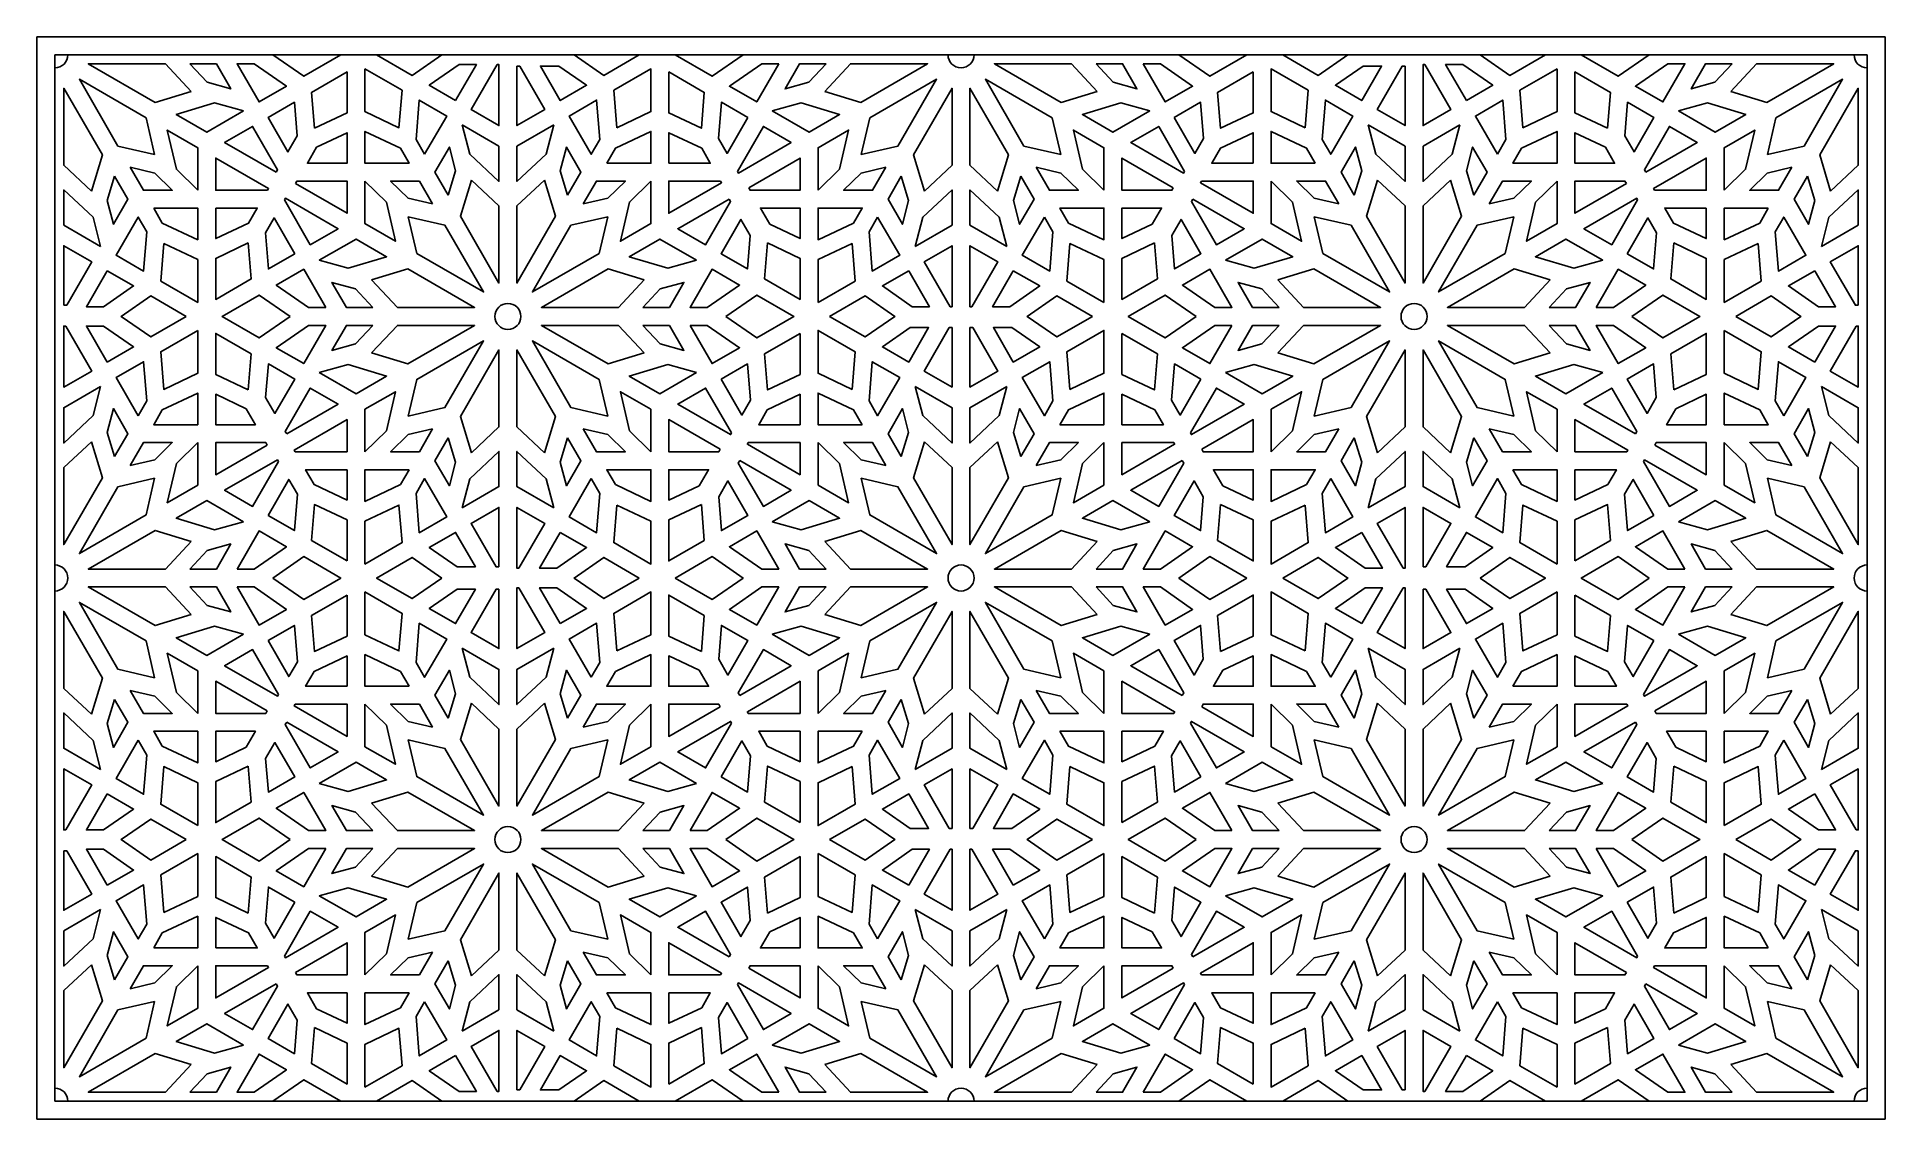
# Model space of a CAD drawing. Extents: x 862 to 3959, y 2083 to 3897.
import ezdxf

# ---------------------------------------------------------------- set-up
doc = ezdxf.new("R2010")
doc.units = 0
doc.layers.add('LAYER_01', color=7, linetype='CONTINUOUS')

msp = doc.modelspace()

# ---------------------------------------------------------------- linework, layer by layer
at = {"layer": 'LAYER_01'}
for points in [[(862, 2083.4), (3958.5, 2083.4), (3958.5, 3896.6), (862, 3896.6)], [(892, 2113.4), (3928.5, 2113.4), (3928.5, 3866.6), (892, 3866.6)], [(1120.3, 3805.4), (1077.1, 3851.6), (948, 3851.6), (1059.8, 3787)], [(1118.2, 3851.6), (1162.6, 3851.6), (1186.8, 3809.6), (1147.2, 3820.6)], [(1226, 3851.6), (1280.1, 3814.1), (1234.2, 3787.6), (1197.2, 3851.6)], [(1411.6, 3843.1), (1411.6, 3771.4), (1468.6, 3744.4), (1473.8, 3807.3)], [(1563.5, 3790.1), (1519.3, 3815.6), (1569.4, 3850.3), (1598.2, 3850.3)], [(1632.9, 3850.3), (1636.1, 3850.3), (1636.1, 3748.2), (1589.4, 3775.1)], [(1666.1, 3847.7), (1670.9, 3847.7), (1712.8, 3775.1), (1666.1, 3748.2)], [(1736.5, 3847.7), (1705.5, 3847.7), (1738.8, 3790.1), (1782.9, 3815.6)], [(1833.6, 3744.4), (1890.6, 3771.4), (1890.6, 3843.1), (1828.5, 3807.3)], [(2105, 3851.6), (2076.3, 3851.6), (2022.1, 3814.1), (2068.1, 3787.6)], [(2184.1, 3851.6), (2139.7, 3851.6), (2115.5, 3809.6), (2155.1, 3820.6)], [(2181.9, 3805.4), (2225.1, 3851.6), (2354.3, 3851.6), (2242.4, 3787)], [(2638.6, 3805.4), (2595.4, 3851.6), (2466.2, 3851.6), (2578.1, 3787)], [(2636.5, 3851.6), (2680.9, 3851.6), (2705.1, 3809.6), (2665.5, 3820.6)], [(2715.5, 3851.6), (2744.3, 3851.6), (2798.4, 3814.1), (2752.4, 3787.6)], [(2986.9, 3744.4), (2929.9, 3771.4), (2929.9, 3843.1), (2992, 3807.3)], [(3084, 3847.7), (3115, 3847.7), (3081.7, 3790.1), (3037.6, 3815.6)], [(3154.4, 3847.7), (3149.6, 3847.7), (3107.7, 3775.1), (3154.4, 3748.2)], [(3187.7, 3850.3), (3184.4, 3850.3), (3184.4, 3748.2), (3231.1, 3775.1)], [(3257.1, 3790.1), (3301.2, 3815.6), (3251.1, 3850.3), (3222.3, 3850.3)], [(3408.9, 3843.1), (3408.9, 3771.4), (3351.9, 3744.4), (3346.8, 3807.3)], [(3594.5, 3851.6), (3540.4, 3814.1), (3586.3, 3787.6), (3623.3, 3851.6)], [(3702.3, 3851.6), (3657.9, 3851.6), (3633.7, 3809.6), (3673.3, 3820.6)], [(3700.2, 3805.4), (3743.4, 3851.6), (3872.5, 3851.6), (3760.7, 3787)], [(953.2, 3638.2), (971.6, 3698.8), (907, 3810.6), (907, 3681.5)], [(1059.2, 3699.4), (997.6, 3713.8), (933, 3825.6), (1044.8, 3761)], [(1327, 3743.5), (1381.6, 3769.3), (1381.6, 3838), (1322.1, 3803.7)], [(1920.6, 3838), (1920.6, 3769.3), (1975.3, 3743.5), (1980.2, 3803.7)], [(2243.1, 3699.4), (2304.7, 3713.8), (2369.3, 3825.6), (2257.4, 3761)], [(2349.1, 3638.2), (2330.7, 3698.8), (2395.3, 3810.6), (2395.3, 3681.5)], [(2471.4, 3638.2), (2489.8, 3698.8), (2425.3, 3810.6), (2425.3, 3681.5)], [(2577.4, 3699.4), (2515.8, 3713.8), (2451.2, 3825.6), (2563.1, 3761)], [(2899.9, 3838), (2899.9, 3769.3), (2845.3, 3743.5), (2840.3, 3803.7)], [(3493.5, 3743.5), (3438.9, 3769.3), (3438.9, 3838), (3498.5, 3803.7)], [(3761.4, 3699.4), (3823, 3713.8), (3887.5, 3825.6), (3775.7, 3761)], [(3867.3, 3638.2), (3849, 3698.8), (3913.5, 3810.6), (3913.5, 3681.5)], [(1208.2, 3772.6), (1159.7, 3786), (1095.4, 3766.5), (1146.5, 3736.9)], [(1297.9, 3730.8), (1282.5, 3704), (1249.2, 3761.6), (1293.3, 3787.1)], [(1511.5, 3700.1), (1497.1, 3725), (1502.5, 3790.7), (1548.5, 3764.1)], [(1805.1, 3725), (1799.8, 3790.7), (1753.8, 3764.1), (1790.8, 3700.1)], [(2053.1, 3761.6), (2008.9, 3787.1), (2004, 3726.3), (2018.3, 3701.4)], [(2094.1, 3772.6), (2142.5, 3786), (2206.9, 3766.5), (2155.7, 3736.9)], [(2726.5, 3772.6), (2678, 3786), (2613.7, 3766.5), (2664.8, 3736.9)], [(2767.4, 3761.6), (2811.6, 3787.1), (2816.6, 3726.3), (2802.2, 3701.4)], [(3015.4, 3725), (3020.8, 3790.7), (3066.7, 3764.1), (3029.8, 3700.1)], [(3309, 3700.1), (3323.4, 3725), (3318, 3790.7), (3272.1, 3764.1)], [(3522.6, 3730.8), (3538.1, 3704), (3571.3, 3761.6), (3527.2, 3787.1)], [(3612.3, 3772.6), (3660.8, 3786), (3725.1, 3766.5), (3674, 3736.9)], [(1574.4, 3749.1), (1587.1, 3700.4), (1636.1, 3654.5), (1636.1, 3713.5)], [(1727.8, 3749.1), (1715.2, 3700.4), (1666.1, 3654.5), (1666.1, 3713.5)], [(3092.7, 3749.1), (3105.3, 3700.4), (3154.4, 3654.5), (3154.4, 3713.5)], [(3246.1, 3749.1), (3233.5, 3700.4), (3184.4, 3654.5), (3184.4, 3713.5)], [(1131.5, 3639.7), (1095.6, 3675), (1080.4, 3740.5), (1131.5, 3711)], [(1262.8, 3669.8), (1265.1, 3674), (1223.2, 3746.6), (1176.5, 3719.6)], [(1330.6, 3711.9), (1315.1, 3685.1), (1381.6, 3685.1), (1381.6, 3736.1)], [(1471.1, 3710), (1411.6, 3738.2), (1411.6, 3685.1), (1485.5, 3685.1)], [(1816.7, 3685.1), (1831.1, 3710), (1890.6, 3738.2), (1890.6, 3685.1)], [(1920.6, 3685.1), (1920.6, 3736.1), (1975.8, 3710), (1990.1, 3685.1)], [(2035.7, 3671.4), (2037.3, 3668.6), (2125.7, 3719.6), (2079.1, 3746.6)], [(2170.7, 3639.7), (2206.6, 3675), (2221.9, 3740.5), (2170.7, 3711)], [(2649.8, 3639.7), (2613.9, 3675), (2598.7, 3740.5), (2649.8, 3711)], [(2784.9, 3671.4), (2783.2, 3668.6), (2694.8, 3719.6), (2741.5, 3746.6)], [(2899.9, 3685.1), (2899.9, 3736.1), (2844.8, 3710), (2830.4, 3685.1)], [(3003.8, 3685.1), (2989.4, 3710), (2929.9, 3738.2), (2929.9, 3685.1)], [(3349.4, 3710), (3408.9, 3738.2), (3408.9, 3685.1), (3335, 3685.1)], [(3490, 3711.9), (3505.5, 3685.1), (3438.9, 3685.1), (3438.9, 3736.1)], [(3557.8, 3669.8), (3555.4, 3674), (3597.3, 3746.6), (3644, 3719.6)], [(3689, 3639.7), (3724.9, 3675), (3740.1, 3740.5), (3689, 3711)], [(1248.3, 3639.7), (1250, 3642.6), (1161.5, 3693.6), (1161.5, 3639.7)], [(1551, 3631.7), (1528.8, 3670.1), (1553, 3712.1), (1563.4, 3672.3)], [(1751.2, 3631.7), (1773.4, 3670.1), (1749.2, 3712.1), (1738.9, 3672.3)], [(2054.5, 3643.9), (2056.9, 3639.7), (2140.7, 3639.7), (2140.7, 3693.6)], [(2766, 3643.9), (2763.6, 3639.7), (2679.8, 3639.7), (2679.8, 3693.6)], [(3069.3, 3631.7), (3047.1, 3670.1), (3071.3, 3712.1), (3081.6, 3672.3)], [(3269.5, 3631.7), (3291.7, 3670.1), (3267.5, 3712.1), (3257.2, 3672.3)], [(3572.2, 3639.7), (3570.6, 3642.6), (3659, 3693.6), (3659, 3639.7)], [(992.1, 3663.2), (1014.3, 3624.7), (990.1, 3582.8), (979.8, 3622.6)], [(1018.1, 3678.2), (1040.3, 3639.7), (1088.7, 3639.7), (1059.4, 3668.6)], [(1295.4, 3651), (1297.7, 3655.1), (1381.6, 3655.1), (1381.6, 3601.2)], [(1411.6, 3655.1), (1447.5, 3619.9), (1462.7, 3554.4), (1411.6, 3583.9)], [(1525, 3616.7), (1502.8, 3655.1), (1454.4, 3655.1), (1483.7, 3626.3)], [(1589.9, 3656.6), (1571.6, 3596.1), (1636.1, 3484.3), (1636.1, 3613.4)], [(1712.3, 3656.6), (1730.7, 3596.1), (1666.1, 3484.3), (1666.1, 3613.4)], [(1777.2, 3616.7), (1799.4, 3655.1), (1847.9, 3655.1), (1818.5, 3626.3)], [(1890.6, 3655.1), (1854.8, 3619.9), (1839.5, 3554.4), (1890.6, 3583.9)], [(2007.5, 3655.1), (2009.1, 3652.3), (1920.6, 3601.2), (1920.6, 3655.1)], [(2284.2, 3678.2), (2262, 3639.7), (2213.5, 3639.7), (2242.8, 3668.6)], [(2310.2, 3663.2), (2288, 3624.7), (2312.2, 3582.8), (2322.5, 3622.6)], [(2510.4, 3663.2), (2532.6, 3624.7), (2508.3, 3582.8), (2498, 3622.6)], [(2536.4, 3678.2), (2558.5, 3639.7), (2607, 3639.7), (2577.7, 3668.6)], [(2813.1, 3655.1), (2811.4, 3652.3), (2899.9, 3601.2), (2899.9, 3655.1)], [(2929.9, 3655.1), (2965.8, 3619.9), (2981, 3554.4), (2929.9, 3583.9)], [(3043.3, 3616.7), (3021.1, 3655.1), (2972.7, 3655.1), (3002, 3626.3)], [(3108.2, 3656.6), (3089.8, 3596.1), (3154.4, 3484.3), (3154.4, 3613.4)], [(3230.6, 3656.6), (3249, 3596.1), (3184.4, 3484.3), (3184.4, 3613.4)], [(3295.5, 3616.7), (3317.7, 3655.1), (3366.1, 3655.1), (3336.8, 3626.3)], [(3408.9, 3655.1), (3373, 3619.9), (3357.8, 3554.4), (3408.9, 3583.9)], [(3525.2, 3651), (3522.8, 3655.1), (3438.9, 3655.1), (3438.9, 3601.2)], [(3802.4, 3678.2), (3780.2, 3639.7), (3731.8, 3639.7), (3761.1, 3668.6)], [(3828.4, 3663.2), (3806.2, 3624.7), (3830.4, 3582.8), (3840.7, 3622.6)], [(968.7, 3545.7), (956.1, 3594.4), (907, 3640.4), (907, 3581.3)], [(1276.5, 3623.5), (1278.2, 3626.3), (1366.6, 3575.2), (1319.9, 3548.3)], [(2021.9, 3625), (2024.3, 3620.9), (1982.3, 3548.3), (1935.6, 3575.2)], [(2333.6, 3545.7), (2346.2, 3594.4), (2395.3, 3640.4), (2395.3, 3581.3)], [(2487, 3545.7), (2474.3, 3594.4), (2425.3, 3640.4), (2425.3, 3581.3)], [(2798.6, 3625), (2796.3, 3620.9), (2838.2, 3548.3), (2884.9, 3575.2)], [(3544, 3623.5), (3542.4, 3626.3), (3453.9, 3575.2), (3500.6, 3548.3)], [(3851.8, 3545.7), (3864.4, 3594.4), (3913.5, 3640.4), (3913.5, 3581.3)], [(1046, 3569.8), (1040.6, 3504.2), (994.7, 3530.7), (1031.6, 3594.7)], [(1057.6, 3609.7), (1072, 3584.8), (1131.5, 3556.7), (1131.5, 3609.7)], [(1161.5, 3609.7), (1161.5, 3558.8), (1216.6, 3584.8), (1231, 3609.7)], [(1293.9, 3533.3), (1249.8, 3507.8), (1244.8, 3568.6), (1259.2, 3593.5)], [(1484, 3595.4), (1545.6, 3581.1), (1610.2, 3469.3), (1498.3, 3533.8)], [(1818.3, 3595.4), (1756.7, 3581.1), (1692.1, 3469.3), (1803.9, 3533.8)], [(2089.7, 3582.9), (2074.2, 3609.7), (2140.7, 3609.7), (2140.7, 3558.8)], [(2230.3, 3584.8), (2170.7, 3556.7), (2170.7, 3609.7), (2244.7, 3609.7)], [(2270.6, 3594.7), (2256.3, 3569.8), (2261.6, 3504.2), (2307.6, 3530.7)], [(2549.9, 3594.7), (2564.3, 3569.8), (2558.9, 3504.2), (2512.9, 3530.7)], [(2590.2, 3584.8), (2649.8, 3556.7), (2649.8, 3609.7), (2575.9, 3609.7)], [(2730.8, 3582.9), (2746.3, 3609.7), (2679.8, 3609.7), (2679.8, 3558.8)], [(3002.2, 3595.4), (3063.8, 3581.1), (3128.4, 3469.3), (3016.6, 3533.8)], [(3336.6, 3595.4), (3274.9, 3581.1), (3210.4, 3469.3), (3322.2, 3533.8)], [(3526.6, 3533.3), (3570.7, 3507.8), (3575.7, 3568.6), (3561.3, 3593.5)], [(3659, 3609.7), (3659, 3558.8), (3603.9, 3584.8), (3589.5, 3609.7)], [(3762.9, 3609.7), (3748.5, 3584.8), (3689, 3556.7), (3689, 3609.7)], [(3774.5, 3569.8), (3779.9, 3504.2), (3825.9, 3530.7), (3788.9, 3594.7)], [(2057.1, 3564.1), (2041.6, 3590.9), (2008.3, 3533.3), (2052.5, 3507.8)], [(2763.4, 3564.1), (2778.9, 3590.9), (2812.2, 3533.3), (2768.1, 3507.8)], [(907, 3447.1), (911.8, 3447.1), (953.7, 3519.7), (907, 3546.7)], [(1074.5, 3550.4), (1131.5, 3523.5), (1131.5, 3451.7), (1069.4, 3487.6)], [(1216.1, 3551.4), (1221.1, 3491.2), (1161.5, 3456.8), (1161.5, 3525.6)], [(1334.9, 3522.3), (1383.4, 3508.9), (1447.7, 3528.4), (1396.6, 3557.9)], [(1967.3, 3522.3), (1918.9, 3508.9), (1854.5, 3528.4), (1905.6, 3557.9)], [(2086.1, 3551.4), (2081.2, 3491.2), (2140.7, 3456.8), (2140.7, 3525.6)], [(2170.7, 3451.7), (2170.7, 3523.5), (2227.7, 3550.4), (2232.9, 3487.6)], [(2392, 3444.6), (2395.3, 3444.6), (2395.3, 3546.7), (2348.6, 3519.7)], [(2428.5, 3444.6), (2425.3, 3444.6), (2425.3, 3546.7), (2472, 3519.7)], [(2649.8, 3451.7), (2649.8, 3523.5), (2592.8, 3550.4), (2587.6, 3487.6)], [(2734.4, 3551.4), (2739.3, 3491.2), (2679.8, 3456.8), (2679.8, 3525.6)], [(2853.2, 3522.3), (2901.7, 3508.9), (2966, 3528.4), (2914.9, 3557.9)], [(3485.6, 3522.3), (3437.1, 3508.9), (3372.8, 3528.4), (3423.9, 3557.9)], [(3604.4, 3551.4), (3599.5, 3491.2), (3659, 3456.8), (3659, 3525.6)], [(3746, 3550.4), (3689, 3523.5), (3689, 3451.7), (3751.2, 3487.6)], [(3913.5, 3447.1), (3908.8, 3447.1), (3866.8, 3519.7), (3913.5, 3546.7)], [(979.7, 3504.7), (1023.8, 3479.3), (973.7, 3444.6), (944.9, 3444.6)], [(1345.9, 3443.3), (1317.1, 3443.3), (1263, 3480.8), (1308.9, 3507.3)], [(1422.8, 3489.5), (1466, 3443.3), (1595.2, 3443.3), (1483.3, 3507.9)], [(1879.5, 3489.5), (1836.3, 3443.3), (1707.1, 3443.3), (1818.9, 3507.9)], [(1985.1, 3443.3), (2039.3, 3480.8), (1993.3, 3507.3), (1956.4, 3443.3)], [(2322.6, 3504.7), (2278.5, 3479.3), (2328.6, 3444.6), (2357.3, 3444.6)], [(2497.9, 3504.7), (2542.1, 3479.3), (2491.9, 3444.6), (2463.2, 3444.6)], [(2835.4, 3443.3), (2781.3, 3480.8), (2827.2, 3507.3), (2864.2, 3443.3)], [(2941.1, 3489.5), (2984.3, 3443.3), (3113.4, 3443.3), (3001.6, 3507.9)], [(3397.7, 3489.5), (3354.5, 3443.3), (3225.4, 3443.3), (3337.2, 3507.9)], [(3474.6, 3443.3), (3503.4, 3443.3), (3557.5, 3480.8), (3511.6, 3507.3)], [(3840.9, 3504.7), (3796.7, 3479.3), (3846.8, 3444.6), (3875.6, 3444.6)], [(1424.9, 3443.3), (1380.5, 3443.3), (1356.3, 3485.2), (1395.9, 3474.3)], [(1877.3, 3443.3), (1921.7, 3443.3), (1945.9, 3485.2), (1906.3, 3474.3)], [(2943.2, 3443.3), (2898.8, 3443.3), (2874.6, 3485.2), (2914.2, 3474.3)], [(3395.6, 3443.3), (3440, 3443.3), (3464.2, 3485.2), (3424.6, 3474.3)], [(1112.1, 3428.3), (1052.6, 3393.9), (1002.9, 3428.3), (1052.6, 3462.7)], [(1286.1, 3428.3), (1234.3, 3392.4), (1172.1, 3428.3), (1234.3, 3464.2)], [(2016.2, 3428.3), (2068, 3392.4), (2130.2, 3428.3), (2068, 3464.2)], [(2190.2, 3428.3), (2249.7, 3462.7), (2299.4, 3428.3), (2249.7, 3393.9)], [(2630.4, 3428.3), (2570.8, 3462.7), (2521.1, 3428.3), (2570.8, 3393.9)], [(2804.4, 3428.3), (2752.5, 3392.4), (2690.4, 3428.3), (2752.5, 3464.2)], [(3534.4, 3428.3), (3586.3, 3392.4), (3648.4, 3428.3), (3586.3, 3464.2)], [(3708.4, 3428.3), (3768, 3393.9), (3817.6, 3428.3), (3768, 3462.7)], [(910.3, 3412), (907, 3412), (907, 3309.9), (953.7, 3336.8)], [(979.7, 3351.8), (1023.8, 3377.3), (973.7, 3412), (944.9, 3412)], [(1317.1, 3413.3), (1263, 3375.8), (1308.9, 3349.3), (1345.9, 3413.3)], [(1424.9, 3413.3), (1380.5, 3413.3), (1356.3, 3371.3), (1395.9, 3382.3)], [(1422.8, 3367.1), (1466, 3413.3), (1595.2, 3413.3), (1483.3, 3348.7)], [(1879.5, 3367.1), (1836.3, 3413.3), (1707.1, 3413.3), (1818.9, 3348.7)], [(1877.3, 3413.3), (1921.7, 3413.3), (1945.9, 3371.3), (1906.3, 3382.3)], [(1956.4, 3413.3), (1985.1, 3413.3), (2039.3, 3375.8), (1993.3, 3349.3)], [(2324.9, 3409.5), (2355.9, 3409.5), (2322.6, 3351.8), (2278.5, 3377.3)], [(2395.3, 3409.5), (2390.5, 3409.5), (2348.6, 3336.8), (2395.3, 3309.9)], [(2425.3, 3409.5), (2430, 3409.5), (2472, 3336.8), (2425.3, 3309.9)], [(2495.6, 3409.5), (2464.7, 3409.5), (2497.9, 3351.8), (2542.1, 3377.3)], [(2864.2, 3413.3), (2835.4, 3413.3), (2781.3, 3375.8), (2827.2, 3349.3)], [(2943.2, 3413.3), (2898.8, 3413.3), (2874.6, 3371.3), (2914.2, 3382.3)], [(2941.1, 3367.1), (2984.3, 3413.3), (3113.4, 3413.3), (3001.6, 3348.7)], [(3397.7, 3367.1), (3354.5, 3413.3), (3225.4, 3413.3), (3337.2, 3348.7)], [(3395.6, 3413.3), (3440, 3413.3), (3464.2, 3371.3), (3424.6, 3382.3)], [(3503.4, 3413.3), (3557.5, 3375.8), (3511.6, 3349.3), (3474.6, 3413.3)], [(3840.9, 3351.8), (3796.7, 3377.3), (3846.8, 3412), (3875.6, 3412)], [(3910.2, 3412), (3913.5, 3412), (3913.5, 3309.9), (3866.8, 3336.8)], [(1131.5, 3404.9), (1131.5, 3333.1), (1074.5, 3306.1), (1069.4, 3369)], [(1216.1, 3305.2), (1221.1, 3365.4), (1161.5, 3399.8), (1161.5, 3331)], [(1484, 3261.1), (1545.6, 3275.5), (1610.2, 3387.3), (1498.3, 3322.7)], [(1818.3, 3261.1), (1756.7, 3275.5), (1692.1, 3387.3), (1803.9, 3322.7)], [(2140.7, 3399.8), (2081.2, 3365.4), (2086.1, 3305.2), (2140.7, 3331)], [(2227.7, 3306.1), (2170.7, 3333.1), (2170.7, 3404.9), (2232.9, 3369)], [(2592.8, 3306.1), (2649.8, 3333.1), (2649.8, 3404.9), (2587.6, 3369)], [(2679.8, 3399.8), (2739.3, 3365.4), (2734.4, 3305.2), (2679.8, 3331)], [(3002.2, 3261.1), (3063.8, 3275.5), (3128.4, 3387.3), (3016.6, 3322.7)], [(3336.6, 3261.1), (3274.9, 3275.5), (3210.4, 3387.3), (3322.2, 3322.7)], [(3604.4, 3305.2), (3599.5, 3365.4), (3659, 3399.8), (3659, 3331)], [(3689, 3404.9), (3689, 3333.1), (3746, 3306.1), (3751.2, 3369)], [(1031.6, 3261.8), (1046, 3286.7), (1040.6, 3352.4), (994.7, 3325.8)], [(1245.2, 3292.5), (1260.7, 3265.7), (1293.9, 3323.3), (1249.8, 3348.8)], [(1334.9, 3334.3), (1383.4, 3347.7), (1447.7, 3328.2), (1396.6, 3298.7)], [(1589.9, 3199.9), (1571.6, 3260.5), (1636.1, 3372.3), (1636.1, 3243.2)], [(1712.3, 3199.9), (1730.7, 3260.5), (1666.1, 3372.3), (1666.1, 3243.2)], [(1967.3, 3334.3), (1918.9, 3347.7), (1854.5, 3328.2), (1905.6, 3298.7)], [(2008.3, 3323.3), (2052.5, 3348.8), (2057.4, 3288), (2043.1, 3263.1)], [(2256.3, 3286.7), (2261.6, 3352.4), (2307.6, 3325.8), (2270.6, 3261.8)], [(2564.3, 3286.7), (2558.9, 3352.4), (2512.9, 3325.8), (2549.9, 3261.8)], [(2812.2, 3323.3), (2768.1, 3348.8), (2763.1, 3288), (2777.5, 3263.1)], [(2853.2, 3334.3), (2901.7, 3347.7), (2966, 3328.2), (2914.9, 3298.7)], [(3108.2, 3199.9), (3089.8, 3260.5), (3154.4, 3372.3), (3154.4, 3243.2)], [(3230.6, 3199.9), (3249, 3260.5), (3184.4, 3372.3), (3184.4, 3243.2)], [(3485.6, 3334.3), (3437.1, 3347.7), (3372.8, 3328.2), (3423.9, 3298.7)], [(3575.3, 3292.5), (3559.9, 3265.7), (3526.6, 3323.3), (3570.7, 3348.8)], [(3788.9, 3261.8), (3774.5, 3286.7), (3779.9, 3352.4), (3825.9, 3325.8)], [(968.7, 3310.8), (956.1, 3262.1), (907, 3216.2), (907, 3275.2)], [(1072, 3271.7), (1131.5, 3299.9), (1131.5, 3246.8), (1057.6, 3246.8)], [(1212.6, 3273.7), (1228.1, 3246.8), (1161.5, 3246.8), (1161.5, 3297.8)], [(1280.4, 3231.5), (1278, 3235.7), (1319.9, 3308.3), (1366.6, 3281.3)], [(1411.6, 3201.5), (1447.5, 3236.7), (1462.7, 3302.2), (1411.6, 3272.7)], [(1890.6, 3201.5), (1854.8, 3236.7), (1839.5, 3302.2), (1890.6, 3272.7)], [(2025.7, 3233.1), (2024.1, 3230.3), (1935.6, 3281.3), (1982.3, 3308.3)], [(2140.7, 3246.8), (2140.7, 3297.8), (2085.6, 3271.7), (2071.3, 3246.8)], [(2244.7, 3246.8), (2230.3, 3271.7), (2170.7, 3299.9), (2170.7, 3246.8)], [(2333.6, 3310.8), (2346.2, 3262.1), (2395.3, 3216.2), (2395.3, 3275.2)], [(2487, 3310.8), (2474.3, 3262.1), (2425.3, 3216.2), (2425.3, 3275.2)], [(2575.9, 3246.8), (2590.2, 3271.7), (2649.8, 3299.9), (2649.8, 3246.8)], [(2679.8, 3246.8), (2679.8, 3297.8), (2734.9, 3271.7), (2749.3, 3246.8)], [(2794.8, 3233.1), (2796.4, 3230.3), (2884.9, 3281.3), (2838.2, 3308.3)], [(2929.9, 3201.5), (2965.8, 3236.7), (2981, 3302.2), (2929.9, 3272.7)], [(3408.9, 3201.5), (3373, 3236.7), (3357.8, 3302.2), (3408.9, 3272.7)], [(3540.2, 3231.5), (3542.5, 3235.7), (3500.6, 3308.3), (3453.9, 3281.3)], [(3607.9, 3273.7), (3592.5, 3246.8), (3659, 3246.8), (3659, 3297.8)], [(3748.5, 3271.7), (3689, 3299.9), (3689, 3246.8), (3762.9, 3246.8)], [(3851.8, 3310.8), (3864.4, 3262.1), (3913.5, 3216.2), (3913.5, 3275.2)], [(992.1, 3193.4), (1014.3, 3231.8), (990.1, 3273.8), (979.8, 3234)], [(1294.8, 3201.5), (1293.2, 3204.3), (1381.6, 3255.4), (1381.6, 3201.5)], [(2006.9, 3205.6), (2004.5, 3201.5), (1920.6, 3201.5), (1920.6, 3255.4)], [(2310.2, 3193.4), (2288, 3231.8), (2312.2, 3273.8), (2322.5, 3234)], [(2510.4, 3193.4), (2532.6, 3231.8), (2508.3, 3273.8), (2498, 3234)], [(2813.6, 3205.6), (2816, 3201.5), (2899.9, 3201.5), (2899.9, 3255.4)], [(3525.7, 3201.5), (3527.4, 3204.3), (3438.9, 3255.4), (3438.9, 3201.5)], [(3828.4, 3193.4), (3806.2, 3231.8), (3830.4, 3273.8), (3840.7, 3234)], [(1525, 3239.9), (1502.8, 3201.5), (1454.4, 3201.5), (1483.7, 3230.3)], [(1551, 3224.9), (1528.8, 3186.5), (1553, 3144.5), (1563.4, 3184.3)], [(1751.2, 3224.9), (1773.4, 3186.5), (1749.2, 3144.5), (1738.9, 3184.3)], [(1777.2, 3239.9), (1799.4, 3201.5), (1847.9, 3201.5), (1818.5, 3230.3)], [(3043.3, 3239.9), (3021.1, 3201.5), (2972.7, 3201.5), (3002, 3230.3)], [(3069.3, 3224.9), (3047.1, 3186.5), (3071.3, 3144.5), (3081.6, 3184.3)], [(3269.5, 3224.9), (3291.7, 3186.5), (3267.5, 3144.5), (3257.2, 3184.3)], [(3295.5, 3239.9), (3317.7, 3201.5), (3366.1, 3201.5), (3336.8, 3230.3)], [(953.2, 3218.3), (971.6, 3157.8), (907, 3046), (907, 3175.1)], [(1018.1, 3178.4), (1040.3, 3216.8), (1088.7, 3216.8), (1059.4, 3188)], [(1131.5, 3216.8), (1095.6, 3181.6), (1080.4, 3116.1), (1131.5, 3145.6)], [(1247.8, 3212.7), (1245.4, 3216.8), (1161.5, 3216.8), (1161.5, 3162.9)], [(1574.4, 3107.4), (1587.1, 3156.1), (1636.1, 3202.1), (1636.1, 3143.1)], [(1727.8, 3107.4), (1715.2, 3156.1), (1666.1, 3202.1), (1666.1, 3143.1)], [(2053.9, 3216.8), (2052.3, 3214), (2140.7, 3162.9), (2140.7, 3216.8)], [(2170.7, 3216.8), (2206.6, 3181.6), (2221.9, 3116.1), (2170.7, 3145.6)], [(2284.2, 3178.4), (2262, 3216.8), (2213.5, 3216.8), (2242.8, 3188)], [(2349.1, 3218.3), (2330.7, 3157.8), (2395.3, 3046), (2395.3, 3175.1)], [(2471.4, 3218.3), (2489.8, 3157.8), (2425.3, 3046), (2425.3, 3175.1)], [(2536.4, 3178.4), (2558.5, 3216.8), (2607, 3216.8), (2577.7, 3188)], [(2649.8, 3216.8), (2613.9, 3181.6), (2598.7, 3116.1), (2649.8, 3145.6)], [(2766.6, 3216.8), (2768.2, 3214), (2679.8, 3162.9), (2679.8, 3216.8)], [(3092.7, 3107.4), (3105.3, 3156.1), (3154.4, 3202.1), (3154.4, 3143.1)], [(3246.1, 3107.4), (3233.5, 3156.1), (3184.4, 3202.1), (3184.4, 3143.1)], [(3572.8, 3212.7), (3575.1, 3216.8), (3659, 3216.8), (3659, 3162.9)], [(3689, 3216.8), (3724.9, 3181.6), (3740.1, 3116.1), (3689, 3145.6)], [(3802.4, 3178.4), (3780.2, 3216.8), (3731.8, 3216.8), (3761.1, 3188)], [(3867.3, 3218.3), (3849, 3157.8), (3913.5, 3046), (3913.5, 3175.1)], [(1266.6, 3185.2), (1265, 3188), (1176.5, 3136.9), (1223.2, 3110)], [(1381.6, 3171.5), (1381.6, 3120.5), (1326.5, 3146.5), (1312.1, 3171.5)], [(1485.5, 3171.5), (1471.1, 3146.5), (1411.6, 3118.4), (1411.6, 3171.5)], [(1831.1, 3146.5), (1890.6, 3118.4), (1890.6, 3171.5), (1816.7, 3171.5)], [(1971.7, 3144.6), (1987.2, 3171.5), (1920.6, 3171.5), (1920.6, 3120.5)], [(2039.5, 3186.7), (2037.1, 3182.6), (2079.1, 3110), (2125.7, 3136.9)], [(2781, 3186.7), (2783.4, 3182.6), (2741.5, 3110), (2694.8, 3136.9)], [(2848.8, 3144.6), (2833.3, 3171.5), (2899.9, 3171.5), (2899.9, 3120.5)], [(2989.4, 3146.5), (2929.9, 3118.4), (2929.9, 3171.5), (3003.8, 3171.5)], [(3335, 3171.5), (3349.4, 3146.5), (3408.9, 3118.4), (3408.9, 3171.5)], [(3438.9, 3171.5), (3438.9, 3120.5), (3494, 3146.5), (3508.4, 3171.5)], [(3553.9, 3185.2), (3555.6, 3188), (3644, 3136.9), (3597.3, 3110)], [(1059.2, 3157.2), (997.6, 3142.8), (933, 3031), (1044.8, 3095.6)], [(1249.2, 3095), (1293.3, 3069.5), (1298.3, 3130.3), (1283.9, 3155.2)], [(1497.1, 3131.5), (1502.5, 3065.9), (1548.5, 3092.4), (1511.5, 3156.5)], [(1790.8, 3156.5), (1805.1, 3131.5), (1799.8, 3065.9), (1753.8, 3092.4)], [(2004.3, 3125.8), (2019.8, 3152.6), (2053.1, 3095), (2008.9, 3069.5)], [(2243.1, 3157.2), (2304.7, 3142.8), (2369.3, 3031), (2257.4, 3095.6)], [(2577.4, 3157.2), (2515.8, 3142.8), (2451.2, 3031), (2563.1, 3095.6)], [(2816.2, 3125.8), (2800.7, 3152.6), (2767.4, 3095), (2811.6, 3069.5)], [(3029.8, 3156.5), (3015.4, 3131.5), (3020.8, 3065.9), (3066.7, 3092.4)], [(3323.4, 3131.5), (3318, 3065.9), (3272.1, 3092.4), (3309, 3156.5)], [(3571.3, 3095), (3527.2, 3069.5), (3522.2, 3130.3), (3536.6, 3155.2)], [(3761.4, 3157.2), (3823, 3142.8), (3887.5, 3031), (3775.7, 3095.6)], [(1208.2, 3084), (1159.7, 3070.6), (1095.4, 3090.1), (1146.5, 3119.6)], [(1381.6, 3018.5), (1381.6, 3087.3), (1327, 3113.1), (1322.1, 3052.9)], [(1411.6, 3013.4), (1473.8, 3049.3), (1468.6, 3112.2), (1411.6, 3085.2)], [(1636.1, 3008.8), (1631.4, 3008.8), (1589.4, 3081.5), (1636.1, 3108.4)], [(1669.4, 3006.3), (1666.1, 3006.3), (1666.1, 3108.4), (1712.8, 3081.5)], [(1833.6, 3112.2), (1828.5, 3049.3), (1890.6, 3013.4), (1890.6, 3085.2)], [(1975.3, 3113.1), (1920.6, 3087.3), (1920.6, 3018.5), (1980.2, 3052.9)], [(2094.1, 3084), (2142.5, 3070.6), (2206.9, 3090.1), (2155.7, 3119.6)], [(2726.5, 3084), (2678, 3070.6), (2613.7, 3090.1), (2664.8, 3119.6)], [(2845.3, 3113.1), (2899.9, 3087.3), (2899.9, 3018.5), (2840.3, 3052.9)], [(2986.9, 3112.2), (2992, 3049.3), (2929.9, 3013.4), (2929.9, 3085.2)], [(3151.1, 3006.3), (3154.4, 3006.3), (3154.4, 3108.4), (3107.7, 3081.5)], [(3184.4, 3008.8), (3189.1, 3008.8), (3231.1, 3081.5), (3184.4, 3108.4)], [(3408.9, 3013.4), (3346.8, 3049.3), (3351.9, 3112.2), (3408.9, 3085.2)], [(3438.9, 3018.5), (3438.9, 3087.3), (3493.5, 3113.1), (3498.5, 3052.9)], [(3612.3, 3084), (3660.8, 3070.6), (3725.1, 3090.1), (3674, 3119.6)], [(1120.3, 3051.2), (1077.1, 3005), (948, 3005), (1059.8, 3069.6)], [(1197.2, 3005), (1226, 3005), (1280.1, 3042.5), (1234.2, 3069)], [(1565.8, 3008.8), (1596.7, 3008.8), (1563.5, 3066.5), (1519.3, 3041)], [(1738.8, 3066.5), (1782.9, 3041), (1732.8, 3006.3), (1704.1, 3006.3)], [(2076.3, 3005), (2022.1, 3042.5), (2068.1, 3069), (2105, 3005)], [(2181.9, 3051.2), (2225.1, 3005), (2354.3, 3005), (2242.4, 3069.6)], [(2638.6, 3051.2), (2595.4, 3005), (2466.2, 3005), (2578.1, 3069.6)], [(2744.3, 3005), (2798.4, 3042.5), (2752.4, 3069), (2715.5, 3005)], [(3081.7, 3066.5), (3037.6, 3041), (3087.7, 3006.3), (3116.5, 3006.3)], [(3254.8, 3008.8), (3223.8, 3008.8), (3257.1, 3066.5), (3301.2, 3041)], [(3623.3, 3005), (3594.5, 3005), (3540.4, 3042.5), (3586.3, 3069)], [(3700.2, 3051.2), (3743.4, 3005), (3872.5, 3005), (3760.7, 3069.6)], [(1118.2, 3005), (1162.6, 3005), (1186.8, 3047), (1147.2, 3036)], [(2184.1, 3005), (2139.7, 3005), (2115.5, 3047), (2155.1, 3036)], [(2636.5, 3005), (2680.9, 3005), (2705.1, 3047), (2665.5, 3036)], [(3702.3, 3005), (3657.9, 3005), (3633.7, 3047), (3673.3, 3036)], [(1257, 2990), (1308.9, 3025.9), (1371, 2990), (1308.9, 2954.1)], [(1540.2, 2990), (1490.6, 3024.4), (1431, 2990), (1490.6, 2955.6)], [(1871.2, 2990), (1811.7, 3024.4), (1762, 2990), (1811.7, 2955.6)], [(1931.2, 2990), (1993.4, 3025.9), (2045.2, 2990), (1993.4, 2954.1)], [(2889.3, 2990), (2827.1, 3025.9), (2775.3, 2990), (2827.1, 2954.1)], [(2949.3, 2990), (3008.8, 3024.4), (3058.5, 2990), (3008.8, 2955.6)], [(3280.3, 2990), (3329.9, 3024.4), (3389.5, 2990), (3329.9, 2955.6)], [(3563.5, 2990), (3511.6, 3025.9), (3449.5, 2990), (3511.6, 2954.1)], [(1120.3, 2928.8), (1077.1, 2975), (948, 2975), (1059.8, 2910.4)], [(1118.2, 2975), (1162.6, 2975), (1186.8, 2933.1), (1147.2, 2944)], [(1197.2, 2975), (1226, 2975), (1280.1, 2937.5), (1234.2, 2911)], [(1669.4, 2973.7), (1666.1, 2973.7), (1666.1, 2871.6), (1712.8, 2898.5)], [(1738.8, 2913.5), (1782.9, 2939), (1732.8, 2973.7), (1704.1, 2973.7)], [(2076.3, 2975), (2022.1, 2937.5), (2068.1, 2911), (2105, 2975)], [(2184.1, 2975), (2139.7, 2975), (2115.5, 2933.1), (2155.1, 2944)], [(2181.9, 2928.8), (2225.1, 2975), (2354.3, 2975), (2242.4, 2910.4)], [(2638.6, 2928.8), (2595.4, 2975), (2466.2, 2975), (2578.1, 2910.4)], [(2636.5, 2975), (2680.9, 2975), (2705.1, 2933.1), (2665.5, 2944)], [(2744.3, 2975), (2798.4, 2937.5), (2752.4, 2911), (2715.5, 2975)], [(3081.7, 2913.5), (3037.6, 2939), (3087.7, 2973.7), (3116.5, 2973.7)], [(3151.1, 2973.7), (3154.4, 2973.7), (3154.4, 2871.6), (3107.7, 2898.5)], [(3623.3, 2975), (3594.5, 2975), (3540.4, 2937.5), (3586.3, 2911)], [(3702.3, 2975), (3657.9, 2975), (3633.7, 2933.1), (3673.3, 2944)], [(3700.2, 2928.8), (3743.4, 2975), (3872.5, 2975), (3760.7, 2910.4)], [(1059.2, 2822.8), (997.6, 2837.2), (933, 2949), (1044.8, 2884.5)], [(1381.6, 2961.5), (1381.6, 2892.7), (1327, 2866.9), (1322.1, 2927.1)], [(1411.6, 2966.6), (1473.8, 2930.7), (1468.6, 2867.8), (1411.6, 2894.8)], [(1565.8, 2971.2), (1596.7, 2971.2), (1563.5, 2913.5), (1519.3, 2939)], [(1636.1, 2971.2), (1631.4, 2971.2), (1589.4, 2898.5), (1636.1, 2871.6)], [(1833.6, 2867.8), (1828.5, 2930.7), (1890.6, 2966.6), (1890.6, 2894.8)], [(1975.3, 2866.9), (1920.6, 2892.7), (1920.6, 2961.5), (1980.2, 2927.1)], [(2243.1, 2822.8), (2304.7, 2837.2), (2369.3, 2949), (2257.4, 2884.5)], [(2577.4, 2822.8), (2515.8, 2837.2), (2451.2, 2949), (2563.1, 2884.5)], [(2845.3, 2866.9), (2899.9, 2892.7), (2899.9, 2961.5), (2840.3, 2927.1)], [(2986.9, 2867.8), (2992, 2930.7), (2929.9, 2966.6), (2929.9, 2894.8)], [(3184.4, 2971.2), (3189.1, 2971.2), (3231.1, 2898.5), (3184.4, 2871.6)], [(3254.8, 2971.2), (3223.8, 2971.2), (3257.1, 2913.5), (3301.2, 2939)], [(3408.9, 2966.6), (3346.8, 2930.7), (3351.9, 2867.8), (3408.9, 2894.8)], [(3438.9, 2961.5), (3438.9, 2892.7), (3493.5, 2866.9), (3498.5, 2927.1)], [(3761.4, 2822.8), (3823, 2837.2), (3887.5, 2949), (3775.7, 2884.5)], [(953.2, 2761.7), (971.6, 2822.2), (907, 2934), (907, 2804.9)], [(1497.1, 2848.5), (1502.5, 2914.1), (1548.5, 2887.6), (1511.5, 2823.6)], [(1790.8, 2823.6), (1805.1, 2848.5), (1799.8, 2914.1), (1753.8, 2887.6)], [(2349.1, 2761.7), (2330.7, 2822.2), (2395.3, 2934), (2395.3, 2804.9)], [(2471.4, 2761.7), (2489.8, 2822.2), (2425.3, 2934), (2425.3, 2804.9)], [(3029.8, 2823.6), (3015.4, 2848.5), (3020.8, 2914.1), (3066.7, 2887.6)], [(3323.4, 2848.5), (3318, 2914.1), (3272.1, 2887.6), (3309, 2823.6)], [(3867.3, 2761.7), (3849, 2822.2), (3913.5, 2934), (3913.5, 2804.9)], [(1208.2, 2896), (1159.7, 2909.4), (1095.4, 2889.9), (1146.5, 2860.4)], [(1249.2, 2885), (1293.3, 2910.5), (1298.3, 2849.7), (1283.9, 2824.8)], [(2004.3, 2854.2), (2019.8, 2827.4), (2053.1, 2885), (2008.9, 2910.5)], [(2094.1, 2896), (2142.5, 2909.4), (2206.9, 2889.9), (2155.7, 2860.4)], [(2726.5, 2896), (2678, 2909.4), (2613.7, 2889.9), (2664.8, 2860.4)], [(2816.2, 2854.2), (2800.7, 2827.4), (2767.4, 2885), (2811.6, 2910.5)], [(3571.3, 2885), (3527.2, 2910.5), (3522.2, 2849.7), (3536.6, 2824.8)], [(3612.3, 2896), (3660.8, 2909.4), (3725.1, 2889.9), (3674, 2860.4)], [(1131.5, 2763.2), (1095.6, 2798.4), (1080.4, 2863.9), (1131.5, 2834.4)], [(1266.6, 2794.8), (1265, 2792), (1176.5, 2843.1), (1223.2, 2870)], [(1381.6, 2808.6), (1381.6, 2859.5), (1326.5, 2833.5), (1312.1, 2808.6)], [(1485.5, 2808.6), (1471.1, 2833.5), (1411.6, 2861.6), (1411.6, 2808.6)], [(1574.4, 2872.6), (1587.1, 2823.9), (1636.1, 2777.9), (1636.1, 2836.9)], [(1727.8, 2872.6), (1715.2, 2823.9), (1666.1, 2777.9), (1666.1, 2836.9)], [(1831.1, 2833.5), (1890.6, 2861.6), (1890.6, 2808.6), (1816.7, 2808.6)], [(1971.7, 2835.4), (1987.2, 2808.6), (1920.6, 2808.6), (1920.6, 2859.5)], [(2039.5, 2793.3), (2037.1, 2797.4), (2079.1, 2870), (2125.7, 2843.1)], [(2170.7, 2763.2), (2206.6, 2798.4), (2221.9, 2863.9), (2170.7, 2834.4)], [(2649.8, 2763.2), (2613.9, 2798.4), (2598.7, 2863.9), (2649.8, 2834.4)], [(2781, 2793.3), (2783.4, 2797.4), (2741.5, 2870), (2694.8, 2843.1)], [(2848.8, 2835.4), (2833.3, 2808.6), (2899.9, 2808.6), (2899.9, 2859.5)], [(2989.4, 2833.5), (2929.9, 2861.6), (2929.9, 2808.6), (3003.8, 2808.6)], [(3092.7, 2872.6), (3105.3, 2823.9), (3154.4, 2777.9), (3154.4, 2836.9)], [(3246.1, 2872.6), (3233.5, 2823.9), (3184.4, 2777.9), (3184.4, 2836.9)], [(3335, 2808.6), (3349.4, 2833.5), (3408.9, 2861.6), (3408.9, 2808.6)], [(3438.9, 2808.6), (3438.9, 2859.5), (3494, 2833.5), (3508.4, 2808.6)], [(3553.9, 2794.8), (3555.6, 2792), (3644, 2843.1), (3597.3, 2870)], [(3689, 2763.2), (3724.9, 2798.4), (3740.1, 2863.9), (3689, 2834.4)], [(1551, 2755.1), (1528.8, 2793.6), (1553, 2835.5), (1563.4, 2795.7)], [(1751.2, 2755.1), (1773.4, 2793.6), (1749.2, 2835.5), (1738.9, 2795.7)], [(3069.3, 2755.1), (3047.1, 2793.6), (3071.3, 2835.5), (3081.6, 2795.7)], [(3269.5, 2755.1), (3291.7, 2793.6), (3267.5, 2835.5), (3257.2, 2795.7)], [(1018.1, 2801.6), (1040.3, 2763.2), (1088.7, 2763.2), (1059.4, 2792)], [(1247.8, 2767.3), (1245.4, 2763.2), (1161.5, 2763.2), (1161.5, 2817.1)], [(2053.9, 2763.2), (2052.3, 2766), (2140.7, 2817.1), (2140.7, 2763.2)], [(2284.2, 2801.6), (2262, 2763.2), (2213.5, 2763.2), (2242.8, 2792)], [(2536.4, 2801.6), (2558.5, 2763.2), (2607, 2763.2), (2577.7, 2792)], [(2766.6, 2763.2), (2768.2, 2766), (2679.8, 2817.1), (2679.8, 2763.2)], [(3572.8, 2767.3), (3575.1, 2763.2), (3659, 2763.2), (3659, 2817.1)], [(3802.4, 2801.6), (3780.2, 2763.2), (3731.8, 2763.2), (3761.1, 2792)], [(968.7, 2669.2), (956.1, 2717.9), (907, 2763.8), (907, 2704.8)], [(992.1, 2786.6), (1014.3, 2748.2), (990.1, 2706.2), (979.8, 2746)], [(1294.8, 2778.6), (1293.2, 2775.7), (1381.6, 2724.6), (1381.6, 2778.6)], [(1411.6, 2778.6), (1447.5, 2743.3), (1462.7, 2677.8), (1411.6, 2707.3)], [(1525, 2740.1), (1502.8, 2778.6), (1454.4, 2778.6), (1483.7, 2749.7)], [(1589.9, 2780.1), (1571.6, 2719.5), (1636.1, 2607.7), (1636.1, 2736.8)], [(1712.3, 2780.1), (1730.7, 2719.5), (1666.1, 2607.7), (1666.1, 2736.8)], [(1777.2, 2740.1), (1799.4, 2778.6), (1847.9, 2778.6), (1818.5, 2749.7)], [(1890.6, 2778.6), (1854.8, 2743.3), (1839.5, 2677.8), (1890.6, 2707.3)], [(2006.9, 2774.4), (2004.5, 2778.6), (1920.6, 2778.6), (1920.6, 2724.6)], [(2310.2, 2786.6), (2288, 2748.2), (2312.2, 2706.2), (2322.5, 2746)], [(2333.6, 2669.2), (2346.2, 2717.9), (2395.3, 2763.8), (2395.3, 2704.8)], [(2487, 2669.2), (2474.3, 2717.9), (2425.3, 2763.8), (2425.3, 2704.8)], [(2510.4, 2786.6), (2532.6, 2748.2), (2508.3, 2706.2), (2498, 2746)], [(2813.6, 2774.4), (2816, 2778.6), (2899.9, 2778.6), (2899.9, 2724.6)], [(2929.9, 2778.6), (2965.8, 2743.3), (2981, 2677.8), (2929.9, 2707.3)], [(3043.3, 2740.1), (3021.1, 2778.6), (2972.7, 2778.6), (3002, 2749.7)], [(3108.2, 2780.1), (3089.8, 2719.5), (3154.4, 2607.7), (3154.4, 2736.8)], [(3230.6, 2780.1), (3249, 2719.5), (3184.4, 2607.7), (3184.4, 2736.8)], [(3295.5, 2740.1), (3317.7, 2778.6), (3366.1, 2778.6), (3336.8, 2749.7)], [(3408.9, 2778.6), (3373, 2743.3), (3357.8, 2677.8), (3408.9, 2707.3)], [(3525.7, 2778.6), (3527.4, 2775.7), (3438.9, 2724.6), (3438.9, 2778.6)], [(3828.4, 2786.6), (3806.2, 2748.2), (3830.4, 2706.2), (3840.7, 2746)], [(3851.8, 2669.2), (3864.4, 2717.9), (3913.5, 2763.8), (3913.5, 2704.8)], [(1072, 2708.3), (1131.5, 2680.1), (1131.5, 2733.2), (1057.6, 2733.2)], [(1212.6, 2706.3), (1228.1, 2733.2), (1161.5, 2733.2), (1161.5, 2682.2)], [(1280.4, 2748.5), (1278, 2744.3), (1319.9, 2671.7), (1366.6, 2698.7)], [(2025.7, 2746.9), (2024.1, 2749.7), (1935.6, 2698.7), (1982.3, 2671.7)], [(2140.7, 2733.2), (2140.7, 2682.2), (2085.6, 2708.3), (2071.3, 2733.2)], [(2244.7, 2733.2), (2230.3, 2708.3), (2170.7, 2680.1), (2170.7, 2733.2)], [(2575.9, 2733.2), (2590.2, 2708.3), (2649.8, 2680.1), (2649.8, 2733.2)], [(2679.8, 2733.2), (2679.8, 2682.2), (2734.9, 2708.3), (2749.3, 2733.2)], [(2794.8, 2746.9), (2796.4, 2749.7), (2884.9, 2698.7), (2838.2, 2671.7)], [(3540.2, 2748.5), (3542.5, 2744.3), (3500.6, 2671.7), (3453.9, 2698.7)], [(3607.9, 2706.3), (3592.5, 2733.2), (3659, 2733.2), (3659, 2682.2)], [(3748.5, 2708.3), (3689, 2680.1), (3689, 2733.2), (3762.9, 2733.2)], [(1031.6, 2718.2), (1046, 2693.3), (1040.6, 2627.6), (994.7, 2654.2)], [(1245.2, 2687.5), (1260.7, 2714.3), (1293.9, 2656.7), (1249.8, 2631.2)], [(1484, 2718.9), (1545.6, 2704.5), (1610.2, 2592.7), (1498.3, 2657.3)], [(1818.3, 2718.9), (1756.7, 2704.5), (1692.1, 2592.7), (1803.9, 2657.3)], [(2008.3, 2656.7), (2052.5, 2631.2), (2057.4, 2692), (2043.1, 2716.9)], [(2256.3, 2693.3), (2261.6, 2627.6), (2307.6, 2654.2), (2270.6, 2718.2)], [(2564.3, 2693.3), (2558.9, 2627.6), (2512.9, 2654.2), (2549.9, 2718.2)], [(2812.2, 2656.7), (2768.1, 2631.2), (2763.1, 2692), (2777.5, 2716.9)], [(3002.2, 2718.9), (3063.8, 2704.5), (3128.4, 2592.7), (3016.6, 2657.3)], [(3336.6, 2718.9), (3274.9, 2704.5), (3210.4, 2592.7), (3322.2, 2657.3)], [(3575.3, 2687.5), (3559.9, 2714.3), (3526.6, 2656.7), (3570.7, 2631.2)], [(3788.9, 2718.2), (3774.5, 2693.3), (3779.9, 2627.6), (3825.9, 2654.2)], [(910.3, 2568), (907, 2568), (907, 2670.1), (953.7, 2643.2)], [(1131.5, 2575.2), (1131.5, 2646.9), (1074.5, 2673.9), (1069.4, 2611)], [(1216.1, 2674.8), (1221.1, 2614.6), (1161.5, 2580.3), (1161.5, 2649)], [(1334.9, 2645.7), (1383.4, 2632.3), (1447.7, 2651.8), (1396.6, 2681.3)], [(1967.3, 2645.7), (1918.9, 2632.3), (1854.5, 2651.8), (1905.6, 2681.3)], [(2140.7, 2580.3), (2081.2, 2614.6), (2086.1, 2674.8), (2140.7, 2649)], [(2227.7, 2673.9), (2170.7, 2646.9), (2170.7, 2575.2), (2232.9, 2611)], [(2395.3, 2570.5), (2390.5, 2570.5), (2348.6, 2643.2), (2395.3, 2670.1)], [(2425.3, 2570.5), (2430, 2570.5), (2472, 2643.2), (2425.3, 2670.1)], [(2592.8, 2673.9), (2649.8, 2646.9), (2649.8, 2575.2), (2587.6, 2611)], [(2679.8, 2580.3), (2739.3, 2614.6), (2734.4, 2674.8), (2679.8, 2649)], [(2853.2, 2645.7), (2901.7, 2632.3), (2966, 2651.8), (2914.9, 2681.3)], [(3485.6, 2645.7), (3437.1, 2632.3), (3372.8, 2651.8), (3423.9, 2681.3)], [(3604.4, 2674.8), (3599.5, 2614.6), (3659, 2580.3), (3659, 2649)], [(3689, 2575.2), (3689, 2646.9), (3746, 2673.9), (3751.2, 2611)], [(3910.2, 2568), (3913.5, 2568), (3913.5, 2670.1), (3866.8, 2643.2)], [(979.7, 2628.2), (1023.8, 2602.7), (973.7, 2568), (944.9, 2568)], [(1317.1, 2566.7), (1263, 2604.2), (1308.9, 2630.7), (1345.9, 2566.7)], [(1424.9, 2566.7), (1380.5, 2566.7), (1356.3, 2608.7), (1395.9, 2597.7)], [(1422.8, 2612.9), (1466, 2566.7), (1595.2, 2566.7), (1483.3, 2631.3)], [(1879.5, 2612.9), (1836.3, 2566.7), (1707.1, 2566.7), (1818.9, 2631.3)], [(1877.3, 2566.7), (1921.7, 2566.7), (1945.9, 2608.7), (1906.3, 2597.7)], [(1956.4, 2566.7), (1985.1, 2566.7), (2039.3, 2604.2), (1993.3, 2630.7)], [(2324.9, 2570.5), (2355.9, 2570.5), (2322.6, 2628.2), (2278.5, 2602.7)], [(2495.6, 2570.5), (2464.7, 2570.5), (2497.9, 2628.2), (2542.1, 2602.7)], [(2864.2, 2566.7), (2835.4, 2566.7), (2781.3, 2604.2), (2827.2, 2630.7)], [(2943.2, 2566.7), (2898.8, 2566.7), (2874.6, 2608.7), (2914.2, 2597.7)], [(2941.1, 2612.9), (2984.3, 2566.7), (3113.4, 2566.7), (3001.6, 2631.3)], [(3397.7, 2612.9), (3354.5, 2566.7), (3225.4, 2566.7), (3337.2, 2631.3)], [(3395.6, 2566.7), (3440, 2566.7), (3464.2, 2608.7), (3424.6, 2597.7)], [(3503.4, 2566.7), (3557.5, 2604.2), (3511.6, 2630.7), (3474.6, 2566.7)], [(3840.9, 2628.2), (3796.7, 2602.7), (3846.8, 2568), (3875.6, 2568)], [(1112.1, 2551.7), (1052.6, 2586.1), (1002.9, 2551.7), (1052.6, 2517.3)], [(1286.1, 2551.7), (1234.3, 2587.6), (1172.1, 2551.7), (1234.3, 2515.8)], [(2016.2, 2551.7), (2068, 2587.6), (2130.2, 2551.7), (2068, 2515.8)], [(2190.2, 2551.7), (2249.7, 2517.3), (2299.4, 2551.7), (2249.7, 2586.1)], [(2630.4, 2551.7), (2570.8, 2517.3), (2521.1, 2551.7), (2570.8, 2586.1)], [(2804.4, 2551.7), (2752.5, 2587.6), (2690.4, 2551.7), (2752.5, 2515.8)], [(3534.4, 2551.7), (3586.3, 2587.6), (3648.4, 2551.7), (3586.3, 2515.8)], [(3708.4, 2551.7), (3768, 2586.1), (3817.6, 2551.7), (3768, 2517.3)], [(907, 2532.9), (911.8, 2532.9), (953.7, 2460.3), (907, 2433.3)], [(979.7, 2475.3), (1023.8, 2500.7), (973.7, 2535.4), (944.9, 2535.4)], [(1074.5, 2429.6), (1131.5, 2456.5), (1131.5, 2528.3), (1069.4, 2492.4)], [(1216.1, 2428.6), (1221.1, 2488.8), (1161.5, 2523.2), (1161.5, 2454.4)], [(1345.9, 2536.7), (1317.1, 2536.7), (1263, 2499.2), (1308.9, 2472.7)], [(1424.9, 2536.7), (1380.5, 2536.7), (1356.3, 2494.8), (1395.9, 2505.7)], [(1422.8, 2490.5), (1466, 2536.7), (1595.2, 2536.7), (1483.3, 2472.2)], [(1484, 2384.6), (1545.6, 2398.9), (1610.2, 2510.7), (1498.3, 2446.2)], [(1818.3, 2384.6), (1756.7, 2398.9), (1692.1, 2510.7), (1803.9, 2446.2)], [(1879.5, 2490.5), (1836.3, 2536.7), (1707.1, 2536.7), (1818.9, 2472.2)], [(1877.3, 2536.7), (1921.7, 2536.7), (1945.9, 2494.8), (1906.3, 2505.7)], [(1985.1, 2536.7), (2039.3, 2499.2), (1993.3, 2472.7), (1956.4, 2536.7)], [(2086.1, 2428.6), (2081.2, 2488.8), (2140.7, 2523.2), (2140.7, 2454.4)], [(2170.7, 2528.3), (2170.7, 2456.5), (2227.7, 2429.6), (2232.9, 2492.4)], [(2322.6, 2475.3), (2278.5, 2500.7), (2328.6, 2535.4), (2357.3, 2535.4)], [(2392, 2535.4), (2395.3, 2535.4), (2395.3, 2433.3), (2348.6, 2460.3)], [(2428.5, 2535.4), (2425.3, 2535.4), (2425.3, 2433.3), (2472, 2460.3)], [(2497.9, 2475.3), (2542.1, 2500.7), (2491.9, 2535.4), (2463.2, 2535.4)], [(2649.8, 2528.3), (2649.8, 2456.5), (2592.8, 2429.6), (2587.6, 2492.4)], [(2734.4, 2428.6), (2739.3, 2488.8), (2679.8, 2523.2), (2679.8, 2454.4)], [(2835.4, 2536.7), (2781.3, 2499.2), (2827.2, 2472.7), (2864.2, 2536.7)], [(2943.2, 2536.7), (2898.8, 2536.7), (2874.6, 2494.8), (2914.2, 2505.7)], [(2941.1, 2490.5), (2984.3, 2536.7), (3113.4, 2536.7), (3001.6, 2472.2)], [(3002.2, 2384.6), (3063.8, 2398.9), (3128.4, 2510.7), (3016.6, 2446.2)], [(3336.6, 2384.6), (3274.9, 2398.9), (3210.4, 2510.7), (3322.2, 2446.2)], [(3397.7, 2490.5), (3354.5, 2536.7), (3225.4, 2536.7), (3337.2, 2472.2)], [(3395.6, 2536.7), (3440, 2536.7), (3464.2, 2494.8), (3424.6, 2505.7)], [(3474.6, 2536.7), (3503.4, 2536.7), (3557.5, 2499.2), (3511.6, 2472.7)], [(3604.4, 2428.6), (3599.5, 2488.8), (3659, 2523.2), (3659, 2454.4)], [(3746, 2429.6), (3689, 2456.5), (3689, 2528.3), (3751.2, 2492.4)], [(3840.9, 2475.3), (3796.7, 2500.7), (3846.8, 2535.4), (3875.6, 2535.4)], [(3913.5, 2532.9), (3908.8, 2532.9), (3866.8, 2460.3), (3913.5, 2433.3)], [(1589.9, 2323.4), (1571.6, 2383.9), (1636.1, 2495.7), (1636.1, 2366.6)], [(1712.3, 2323.4), (1730.7, 2383.9), (1666.1, 2495.7), (1666.1, 2366.6)], [(3108.2, 2323.4), (3089.8, 2383.9), (3154.4, 2495.7), (3154.4, 2366.6)], [(3230.6, 2323.4), (3249, 2383.9), (3184.4, 2495.7), (3184.4, 2366.6)], [(1046, 2410.2), (1040.6, 2475.8), (994.7, 2449.3), (1031.6, 2385.3)], [(1293.9, 2446.7), (1249.8, 2472.2), (1244.8, 2411.5), (1259.2, 2386.5)], [(1334.9, 2457.7), (1383.4, 2471.1), (1447.7, 2451.6), (1396.6, 2422.1)], [(1967.3, 2457.7), (1918.9, 2471.1), (1854.5, 2451.6), (1905.6, 2422.1)], [(2057.1, 2415.9), (2041.6, 2389.1), (2008.3, 2446.7), (2052.5, 2472.2)], [(2270.6, 2385.3), (2256.3, 2410.2), (2261.6, 2475.8), (2307.6, 2449.3)], [(2549.9, 2385.3), (2564.3, 2410.2), (2558.9, 2475.8), (2512.9, 2449.3)], [(2763.4, 2415.9), (2778.9, 2389.1), (2812.2, 2446.7), (2768.1, 2472.2)], [(2853.2, 2457.7), (2901.7, 2471.1), (2966, 2451.6), (2914.9, 2422.1)], [(3485.6, 2457.7), (3437.1, 2471.1), (3372.8, 2451.6), (3423.9, 2422.1)], [(3526.6, 2446.7), (3570.7, 2472.2), (3575.7, 2411.5), (3561.3, 2386.5)], [(3774.5, 2410.2), (3779.9, 2475.8), (3825.9, 2449.3), (3788.9, 2385.3)], [(968.7, 2434.3), (956.1, 2385.6), (907, 2339.6), (907, 2398.7)], [(1057.6, 2370.3), (1072, 2395.2), (1131.5, 2423.3), (1131.5, 2370.3)], [(1161.5, 2370.3), (1161.5, 2421.2), (1216.6, 2395.2), (1231, 2370.3)], [(1276.5, 2356.5), (1278.2, 2353.7), (1366.6, 2404.8), (1319.9, 2431.7)], [(1411.6, 2324.9), (1447.5, 2360.2), (1462.7, 2425.6), (1411.6, 2396.1)], [(1890.6, 2324.9), (1854.8, 2360.2), (1839.5, 2425.6), (1890.6, 2396.1)], [(2021.9, 2355), (2024.3, 2359.1), (1982.3, 2431.7), (1935.6, 2404.8)], [(2089.7, 2397.1), (2074.2, 2370.3), (2140.7, 2370.3), (2140.7, 2421.2)], [(2230.3, 2395.2), (2170.7, 2423.3), (2170.7, 2370.3), (2244.7, 2370.3)], [(2333.6, 2434.3), (2346.2, 2385.6), (2395.3, 2339.6), (2395.3, 2398.7)], [(2487, 2434.3), (2474.3, 2385.6), (2425.3, 2339.6), (2425.3, 2398.7)], [(2590.2, 2395.2), (2649.8, 2423.3), (2649.8, 2370.3), (2575.9, 2370.3)], [(2730.8, 2397.1), (2746.3, 2370.3), (2679.8, 2370.3), (2679.8, 2421.2)], [(2798.6, 2355), (2796.3, 2359.1), (2838.2, 2431.7), (2884.9, 2404.8)], [(2929.9, 2324.9), (2965.8, 2360.2), (2981, 2425.6), (2929.9, 2396.1)], [(3408.9, 2324.9), (3373, 2360.2), (3357.8, 2425.6), (3408.9, 2396.1)], [(3544, 2356.5), (3542.4, 2353.7), (3453.9, 2404.8), (3500.6, 2431.7)], [(3659, 2370.3), (3659, 2421.2), (3603.9, 2395.2), (3589.5, 2370.3)], [(3762.9, 2370.3), (3748.5, 2395.2), (3689, 2423.3), (3689, 2370.3)], [(3851.8, 2434.3), (3864.4, 2385.6), (3913.5, 2339.6), (3913.5, 2398.7)], [(992.1, 2316.8), (1014.3, 2355.3), (990.1, 2397.2), (979.8, 2357.4)], [(2310.2, 2316.8), (2288, 2355.3), (2312.2, 2397.2), (2322.5, 2357.4)], [(2510.4, 2316.8), (2532.6, 2355.3), (2508.3, 2397.2), (2498, 2357.4)], [(3828.4, 2316.8), (3806.2, 2355.3), (3830.4, 2397.2), (3840.7, 2357.4)], [(1295.4, 2329), (1297.7, 2324.9), (1381.6, 2324.9), (1381.6, 2378.8)], [(1525, 2363.3), (1502.8, 2324.9), (1454.4, 2324.9), (1483.7, 2353.7)], [(1777.2, 2363.3), (1799.4, 2324.9), (1847.9, 2324.9), (1818.5, 2353.7)], [(2007.5, 2324.9), (2009.1, 2327.7), (1920.6, 2378.8), (1920.6, 2324.9)], [(2813.1, 2324.9), (2811.4, 2327.7), (2899.9, 2378.8), (2899.9, 2324.9)], [(3043.3, 2363.3), (3021.1, 2324.9), (2972.7, 2324.9), (3002, 2353.7)], [(3295.5, 2363.3), (3317.7, 2324.9), (3366.1, 2324.9), (3336.8, 2353.7)], [(3525.2, 2329), (3522.8, 2324.9), (3438.9, 2324.9), (3438.9, 2378.8)], [(953.2, 2341.8), (971.6, 2281.3), (907, 2169.4), (907, 2298.6)], [(1018.1, 2301.8), (1040.3, 2340.3), (1088.7, 2340.3), (1059.4, 2311.5)], [(1131.5, 2340.3), (1095.6, 2305), (1080.4, 2239.5), (1131.5, 2269)], [(1248.3, 2340.3), (1250, 2337.4), (1161.5, 2286.4), (1161.5, 2340.3)], [(1551, 2348.3), (1528.8, 2309.9), (1553, 2267.9), (1563.4, 2307.7)], [(1574.4, 2230.9), (1587.1, 2279.6), (1636.1, 2325.5), (1636.1, 2266.5)], [(1727.8, 2230.9), (1715.2, 2279.6), (1666.1, 2325.5), (1666.1, 2266.5)], [(1751.2, 2348.3), (1773.4, 2309.9), (1749.2, 2267.9), (1738.9, 2307.7)], [(2054.5, 2336.2), (2056.9, 2340.3), (2140.7, 2340.3), (2140.7, 2286.4)], [(2170.7, 2340.3), (2206.6, 2305), (2221.9, 2239.5), (2170.7, 2269)], [(2284.2, 2301.8), (2262, 2340.3), (2213.5, 2340.3), (2242.8, 2311.5)], [(2349.1, 2341.8), (2330.7, 2281.3), (2395.3, 2169.4), (2395.3, 2298.6)], [(2471.4, 2341.8), (2489.8, 2281.3), (2425.3, 2169.4), (2425.3, 2298.6)], [(2536.4, 2301.8), (2558.5, 2340.3), (2607, 2340.3), (2577.7, 2311.5)], [(2649.8, 2340.3), (2613.9, 2305), (2598.7, 2239.5), (2649.8, 2269)], [(2766, 2336.2), (2763.6, 2340.3), (2679.8, 2340.3), (2679.8, 2286.4)], [(3069.3, 2348.3), (3047.1, 2309.9), (3071.3, 2267.9), (3081.6, 2307.7)], [(3092.7, 2230.9), (3105.3, 2279.6), (3154.4, 2325.5), (3154.4, 2266.5)], [(3246.1, 2230.9), (3233.5, 2279.6), (3184.4, 2325.5), (3184.4, 2266.5)], [(3269.5, 2348.3), (3291.7, 2309.9), (3267.5, 2267.9), (3257.2, 2307.7)], [(3572.2, 2340.3), (3570.6, 2337.4), (3659, 2286.4), (3659, 2340.3)], [(3689, 2340.3), (3724.9, 2305), (3740.1, 2239.5), (3689, 2269)], [(3802.4, 2301.8), (3780.2, 2340.3), (3731.8, 2340.3), (3761.1, 2311.5)], [(3867.3, 2341.8), (3849, 2281.3), (3913.5, 2169.4), (3913.5, 2298.6)], [(1262.8, 2310.2), (1265.1, 2306.1), (1223.2, 2233.4), (1176.5, 2260.4)], [(1330.6, 2268.1), (1315.1, 2294.9), (1381.6, 2294.9), (1381.6, 2243.9)], [(1471.1, 2270), (1411.6, 2241.8), (1411.6, 2294.9), (1485.5, 2294.9)], [(1816.7, 2294.9), (1831.1, 2270), (1890.6, 2241.8), (1890.6, 2294.9)], [(1920.6, 2294.9), (1920.6, 2243.9), (1975.8, 2270), (1990.1, 2294.9)], [(2035.7, 2308.6), (2037.3, 2311.5), (2125.7, 2260.4), (2079.1, 2233.4)], [(2784.9, 2308.6), (2783.2, 2311.5), (2694.8, 2260.4), (2741.5, 2233.4)], [(2899.9, 2294.9), (2899.9, 2243.9), (2844.8, 2270), (2830.4, 2294.9)], [(3003.8, 2294.9), (2989.4, 2270), (2929.9, 2241.8), (2929.9, 2294.9)], [(3349.4, 2270), (3408.9, 2241.8), (3408.9, 2294.9), (3335, 2294.9)], [(3490, 2268.1), (3505.5, 2294.9), (3438.9, 2294.9), (3438.9, 2243.9)], [(3557.8, 2310.2), (3555.4, 2306.1), (3597.3, 2233.4), (3644, 2260.4)], [(1059.2, 2280.6), (997.6, 2266.3), (933, 2154.4), (1044.8, 2219)], [(1297.9, 2249.2), (1282.5, 2276.1), (1249.2, 2218.4), (1293.3, 2192.9)], [(1511.5, 2279.9), (1497.1, 2255), (1502.5, 2189.3), (1548.5, 2215.9)], [(1805.1, 2255), (1799.8, 2189.3), (1753.8, 2215.9), (1790.8, 2279.9)], [(2053.1, 2218.4), (2008.9, 2192.9), (2004, 2253.7), (2018.3, 2278.6)], [(2243.1, 2280.6), (2304.7, 2266.3), (2369.3, 2154.4), (2257.4, 2219)], [(2577.4, 2280.6), (2515.8, 2266.3), (2451.2, 2154.4), (2563.1, 2219)], [(2767.4, 2218.4), (2811.6, 2192.9), (2816.6, 2253.7), (2802.2, 2278.6)], [(3015.4, 2255), (3020.8, 2189.3), (3066.7, 2215.9), (3029.8, 2279.9)], [(3309, 2279.9), (3323.4, 2255), (3318, 2189.3), (3272.1, 2215.9)], [(3522.6, 2249.2), (3538.1, 2276.1), (3571.3, 2218.4), (3527.2, 2192.9)], [(3761.4, 2280.6), (3823, 2266.3), (3887.5, 2154.4), (3775.7, 2219)], [(1208.2, 2207.4), (1159.7, 2194), (1095.4, 2213.5), (1146.5, 2243.1)], [(1327, 2236.6), (1381.6, 2210.7), (1381.6, 2142), (1322.1, 2176.3)], [(1411.6, 2136.9), (1411.6, 2208.6), (1468.6, 2235.6), (1473.8, 2172.8)], [(1632.9, 2129.7), (1636.1, 2129.7), (1636.1, 2231.9), (1589.4, 2204.9)], [(1666.1, 2132.3), (1670.9, 2132.3), (1712.8, 2204.9), (1666.1, 2231.9)], [(1833.6, 2235.6), (1890.6, 2208.6), (1890.6, 2136.9), (1828.5, 2172.8)], [(1920.6, 2142), (1920.6, 2210.7), (1975.3, 2236.6), (1980.2, 2176.3)], [(2094.1, 2207.4), (2142.5, 2194), (2206.9, 2213.5), (2155.7, 2243.1)], [(2726.5, 2207.4), (2678, 2194), (2613.7, 2213.5), (2664.8, 2243.1)], [(2899.9, 2142), (2899.9, 2210.7), (2845.3, 2236.6), (2840.3, 2176.3)], [(2986.9, 2235.6), (2929.9, 2208.6), (2929.9, 2136.9), (2992, 2172.8)], [(3154.4, 2132.3), (3149.6, 2132.3), (3107.7, 2204.9), (3154.4, 2231.9)], [(3187.7, 2129.7), (3184.4, 2129.7), (3184.4, 2231.9), (3231.1, 2204.9)], [(3408.9, 2136.9), (3408.9, 2208.6), (3351.9, 2235.6), (3346.8, 2172.8)], [(3493.5, 2236.6), (3438.9, 2210.7), (3438.9, 2142), (3498.5, 2176.3)], [(3612.3, 2207.4), (3660.8, 2194), (3725.1, 2213.5), (3674, 2243.1)], [(1120.3, 2174.6), (1077.1, 2128.4), (948, 2128.4), (1059.8, 2193)], [(1118.2, 2128.4), (1162.6, 2128.4), (1186.8, 2170.4), (1147.2, 2159.4)], [(1226, 2128.4), (1280.1, 2165.9), (1234.2, 2192.4), (1197.2, 2128.4)], [(1563.5, 2189.9), (1519.3, 2164.4), (1569.4, 2129.7), (1598.2, 2129.7)], [(1736.5, 2132.3), (1705.5, 2132.3), (1738.8, 2189.9), (1782.9, 2164.4)], [(2105, 2128.4), (2076.3, 2128.4), (2022.1, 2165.9), (2068.1, 2192.4)], [(2184.1, 2128.4), (2139.7, 2128.4), (2115.5, 2170.4), (2155.1, 2159.4)], [(2181.9, 2174.6), (2225.1, 2128.4), (2354.3, 2128.4), (2242.4, 2193)], [(2638.6, 2174.6), (2595.4, 2128.4), (2466.2, 2128.4), (2578.1, 2193)], [(2636.5, 2128.4), (2680.9, 2128.4), (2705.1, 2170.4), (2665.5, 2159.4)], [(2715.5, 2128.4), (2744.3, 2128.4), (2798.4, 2165.9), (2752.4, 2192.4)], [(3084, 2132.3), (3115, 2132.3), (3081.7, 2189.9), (3037.6, 2164.4)], [(3257.1, 2189.9), (3301.2, 2164.4), (3251.1, 2129.7), (3222.3, 2129.7)], [(3594.5, 2128.4), (3540.4, 2165.9), (3586.3, 2192.4), (3623.3, 2128.4)], [(3702.3, 2128.4), (3657.9, 2128.4), (3633.7, 2170.4), (3673.3, 2159.4)], [(3700.2, 2174.6), (3743.4, 2128.4), (3872.5, 2128.4), (3760.7, 2193)]]:
    msp.add_lwpolyline(points, close=True, dxfattribs=at)
for points in [[(1371, 3866.6), (1308.9, 3830.7), (1257, 3866.6)], [(1431, 3866.6), (1490.6, 3832.2), (1540.2, 3866.6)], [(1762, 3866.6), (1811.7, 3832.2), (1871.2, 3866.6)], [(2045.2, 3866.6), (1993.4, 3830.7), (1931.2, 3866.6)], [(2775.3, 3866.6), (2827.1, 3830.7), (2889.3, 3866.6)], [(3058.5, 3866.6), (3008.8, 3832.2), (2949.3, 3866.6)], [(3389.5, 3866.6), (3329.9, 3832.2), (3280.3, 3866.6)], [(3449.5, 3866.6), (3511.6, 3830.7), (3563.5, 3866.6)], [(1371, 2113.4), (1308.9, 2149.3), (1257, 2113.4)], [(1431, 2113.4), (1490.6, 2147.8), (1540.2, 2113.4)], [(1762, 2113.4), (1811.7, 2147.8), (1871.2, 2113.4)], [(2045.2, 2113.4), (1993.4, 2149.3), (1931.2, 2113.4)], [(2775.3, 2113.4), (2827.1, 2149.3), (2889.3, 2113.4)], [(3058.5, 2113.4), (3008.8, 2147.8), (2949.3, 2113.4)], [(3389.5, 2113.4), (3329.9, 2147.8), (3280.3, 2113.4)], [(3449.5, 2113.4), (3511.6, 2149.3), (3563.5, 2113.4)]]:
    msp.add_lwpolyline(points, dxfattribs=at)
for centre in [(1651.1, 3428.3), (2410.3, 2990), (3169.4, 2551.7)]:
    msp.add_circle(centre, 21.8, dxfattribs=at)
at = {"layer": 'LAYER_01', "extrusion": (0, 0, -1)}
for centre in [(-3169.4, 3428.3), (-1651.1, 2551.7)]:
    msp.add_circle(centre, 21.8, dxfattribs=at)
for centre, start, end in [((-892, 3866.6), 180, 270), ((-892, 2990), 90, 270), ((-2410.3, 2113.4), 0, 180), ((-3928.5, 2113.4), 360, 90)]:
    msp.add_arc(centre, 21.8, start, end, dxfattribs=at)
at = {"layer": 'LAYER_01'}
for centre, start, end in [((2410.3, 3866.6), 180, 0), ((3928.5, 3866.6), 180, 270), ((3928.5, 2990), 90, 270), ((892, 2113.4), 360, 90)]:
    msp.add_arc(centre, 21.8, start, end, dxfattribs=at)

doc.saveas('drawing.dxf')
